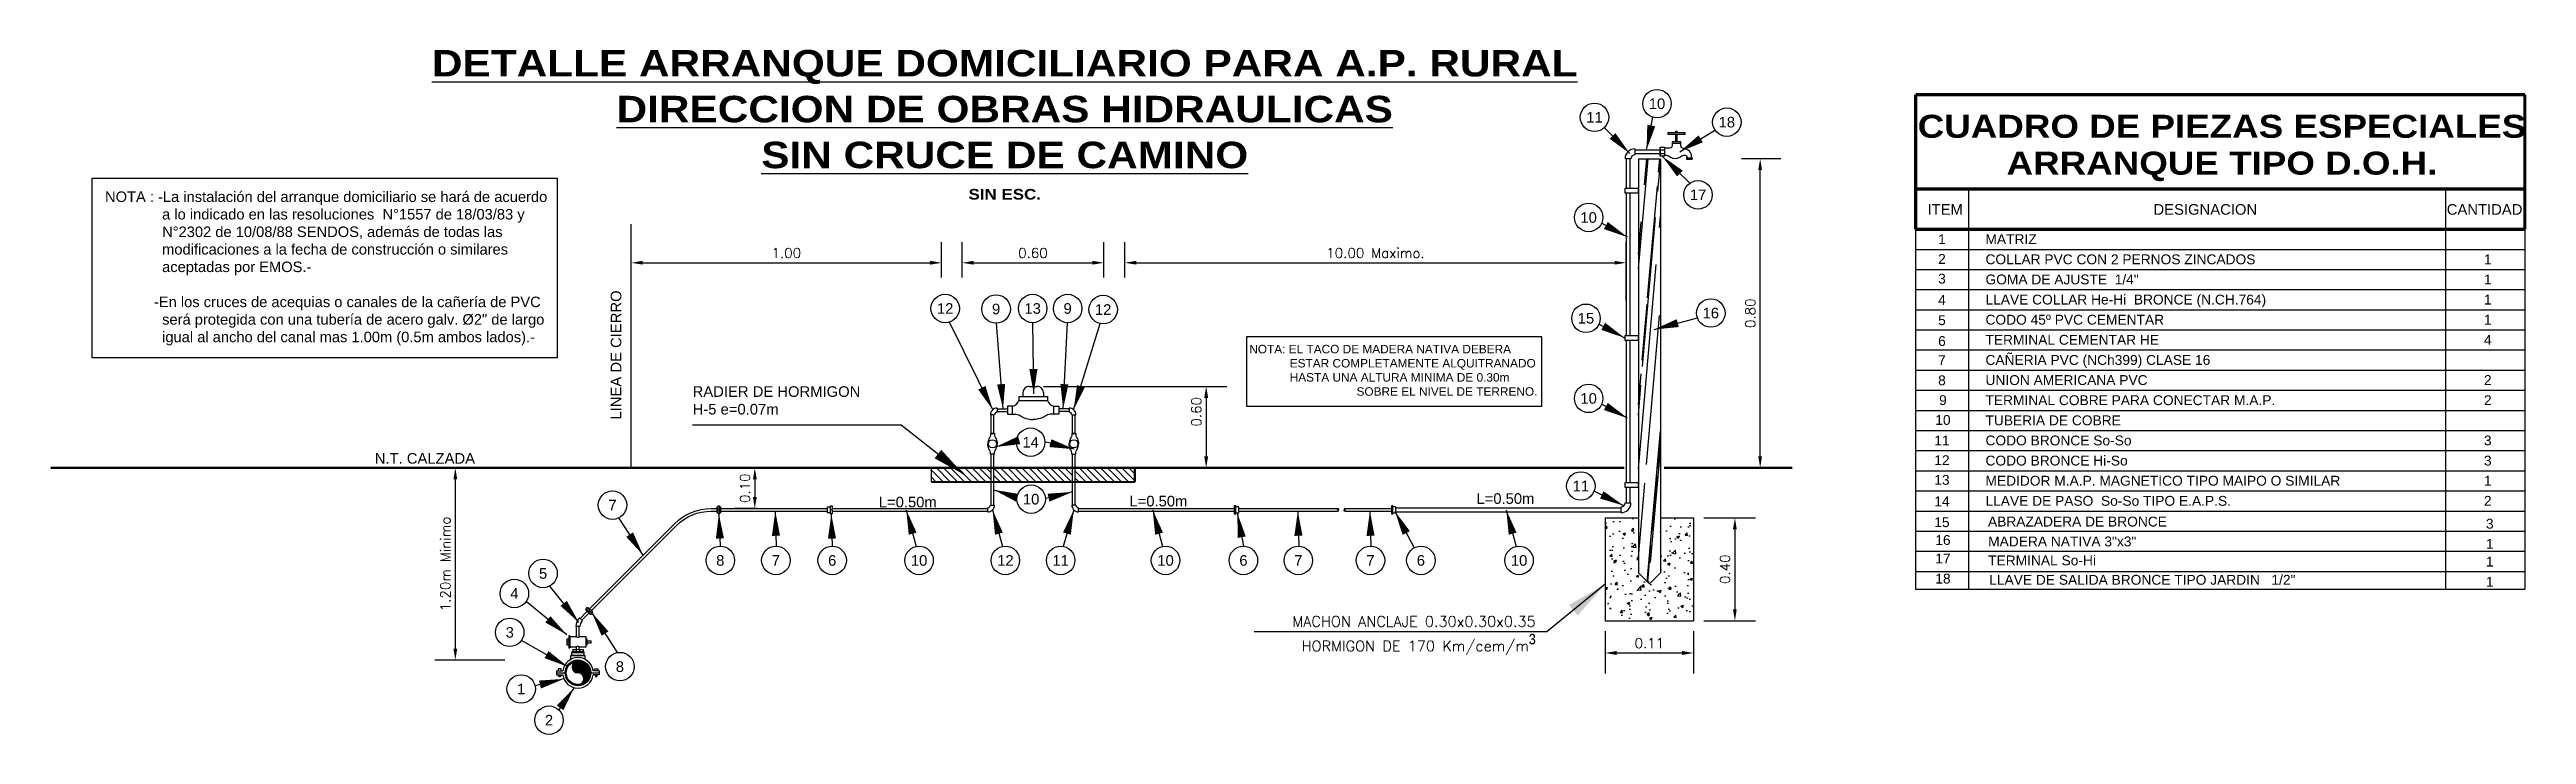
# Model space of a CAD drawing. Header units: metres. Extents: x 244933 to 246143, y 6126180 to 6128142.
# Drawn here: x 244933.4 to 245084.2, y 6126553.4 to 6126595.1 of the extents above; entities that cross this region are included whole.
import ezdxf
from ezdxf.enums import TextEntityAlignment as Align

# ---------------------------------------------------------------- set-up
doc = ezdxf.new("R2010")
doc.units = ezdxf.units.M
doc.header["$LTSCALE"] = 2
doc.header["$MEASUREMENT"] = 0
doc.header["$PDMODE"] = 34
doc.header["$PDSIZE"] = 0.066667
doc.layers.get('Defpoints').update_dxf_attribs({"linetype": 'CONTINUOUS'})
doc.layers.add('AP_ARRANQUE PROY', color=160, linetype='CONTINUOUS')
doc.styles.add('ARIAL', font='arial.ttf', dxfattribs={"height": 7})
doc.styles.add('ARIAL B', font='')
doc.styles.add('ROMANS', font='ROMANS')
doc.styles.get('ARIAL B').set_extended_font_data('Arial Black')
doc.dimstyles.get("Standard").update_dxf_attribs({"dimtxt": 0.18, "dimasz": 0.18, "dimexe": 0.18, "dimexo": 0.0625, "dimgap": 0.09, "dimtad": 0, "dimtih": 1, "dimtoh": 1, "dimdec": 4, "dimzin": 0, "dimdsep": 46, "dimtxsty": 'Standard', "dimcen": 0.09, "dimadec": 0, "dimazin": 0, "dimtfac": 1, "dimtdec": 4, "dimtofl": 0, "dimtmove": 0, "dimatfit": 3, "dimfxl": 1, "dimtolj": 1, "dimtzin": 0, "dimarcsym": 0})

msp = doc.modelspace()

# ---------------------------------------------------------------- texts
at = {"layer": 'AP_ARRANQUE PROY', "color": 7}
for s, height, style, p in [('%%UDETALLE ARRANQUE DOMICILIARIO PARA A.P. RURAL', 1.6128, 'ARIAL B', (244991.522, 6126593.473)), ('%%UDIRECCION DE OBRAS HIDRAULICAS', 1.6128, 'ARIAL B', (244991.522, 6126590.681)), ('%%USIN CRUCE DE CAMINO', 1.6128, 'ARIAL B', (244991.522, 6126587.889)), ('ITEM', 0.6451, 'ARIAL', (245048.793, 6126585.057)), ('DESIGNACION', 0.64512, 'ARIAL', (245064.637, 6126585.057)), ('CANTIDAD', 0.6451, 'ARIAL', (245081.645, 6126585.057))]:
    msp.add_text(s, height=height, dxfattribs=dict(at, style=style)).set_placement(p, align=Align.CENTER)
for s, height, style, p in [('10', 0.6451, 'ARIAL', (245031.246, 6126591.815)), ('11', 0.6451, 'ARIAL', (245027.439, 6126590.985)), ('18', 0.6451, 'ARIAL', (245035.496, 6126590.692)), ('CUADRO DE PIEZAS ESPECIALES ', 1.4, 'ARIAL B', (245065.963, 6126590.439)), ('ARRANQUE TIPO D.O.H. ', 1.4, 'ARIAL B', (245065.963, 6126588.196)), ('17', 0.6451, 'ARIAL', (245033.744, 6126586.266)), ('10', 0.6451, 'ARIAL', (245027.081, 6126584.892)), ('1', 0.6, 'ARIAL', (245048.598, 6126583.565)), ('2', 0.6, 'ARIAL', (245048.598, 6126582.366)), ('3', 0.6, 'ARIAL', (245048.598, 6126581.168)), ('12', 0.6451, 'ARIAL', (244987.894, 6126579.35)), ('9', 0.645, 'ARIAL', (244990.996, 6126579.318)), ('13', 0.6451, 'ARIAL', (244993.223, 6126579.35)), ('9', 0.645, 'ARIAL', (244995.353, 6126579.35)), ('12', 0.6451, 'ARIAL', (244997.515, 6126579.285)), ('16', 0.6451, 'ARIAL', (245034.521, 6126579.072)), ('4', 0.6, 'ARIAL', (245048.598, 6126579.867)), ('15', 0.6451, 'ARIAL', (245026.919, 6126578.754)), ('5', 0.6, 'ARIAL', (245048.598, 6126578.635)), ('6', 0.6, 'ARIAL', (245048.598, 6126577.368)), ('7', 0.6, 'ARIAL', (245048.598, 6126576.204)), ('8', 0.6, 'ARIAL', (245048.598, 6126574.978)), ('10', 0.6451, 'ARIAL', (245027.081, 6126573.876)), ('9', 0.6, 'ARIAL', (245048.659, 6126573.772)), ('10', 0.6, 'ARIAL', (245048.659, 6126572.567)), ('14', 0.6451, 'ARIAL', (244993.102, 6126571.21)), ('11', 0.6, 'ARIAL', (245048.598, 6126571.313)), ('12', 0.6, 'ARIAL', (245048.598, 6126570.115)), ('11', 0.6451, 'ARIAL', (245026.605, 6126568.543)), ('13', 0.6, 'ARIAL', (245048.598, 6126568.916)), ('7', 0.645, 'ARIAL', (244967.635, 6126567.38)), ('L=0.50m', 0.6451, 'ARIAL', (244985.616, 6126567.567)), ('10', 0.6451, 'ARIAL', (244993.131, 6126567.742)), ('L=0.50m', 0.6451, 'ARIAL', (245000.88, 6126567.624)), ('L=0.50m', 0.6451, 'ARIAL', (245022.014, 6126567.779)), ('14', 0.6, 'ARIAL', (245048.598, 6126567.608)), ('15', 0.6, 'ARIAL', (245048.598, 6126566.342)), ('8', 0.645, 'ARIAL', (244974.199, 6126564.014)), ('7', 0.645, 'ARIAL', (244977.585, 6126564.014)), ('6', 0.645, 'ARIAL', (244981.015, 6126564.014)), ('10', 0.6451, 'ARIAL', (244986.306, 6126564.014)), ('12', 0.6451, 'ARIAL', (244991.561, 6126564.014)), ('11', 0.6451, 'ARIAL', (244994.927, 6126564.014)), ('10', 0.6451, 'ARIAL', (245001.315, 6126564.014)), ('6', 0.645, 'ARIAL', (245006.058, 6126564.014)), ('7', 0.645, 'ARIAL', (245009.404, 6126564.014)), ('7', 0.645, 'ARIAL', (245013.795, 6126564.014)), ('6', 0.645, 'ARIAL', (245016.866, 6126564.014)), ('10', 0.6451, 'ARIAL', (245022.846, 6126564.014)), ('16', 0.6, 'ARIAL', (245048.659, 6126565.257)), ('17', 0.6, 'ARIAL', (245048.659, 6126564.132)), ('5', 0.645, 'ARIAL', (244963.408, 6126563.221)), ('18', 0.6, 'ARIAL', (245048.659, 6126562.907)), ('4', 0.645, 'ARIAL', (244961.66, 6126562.003)), ('3', 0.645, 'ARIAL', (244961.378, 6126559.639)), ('8', 0.645, 'ARIAL', (244968.085, 6126557.551)), ('1', 0.645, 'ARIAL', (244962.073, 6126556.19)), ('2', 0.645, 'ARIAL', (244963.768, 6126554.289))]:
    msp.add_text(s, height=height, dxfattribs=dict(at, style=style)).set_placement(p, align=Align.MIDDLE_CENTER)
at = {"layer": 'AP_ARRANQUE PROY', "color": 7, "linetype": 'Continuous', "style": 'ARIAL B'}
msp.add_text('SIN ESC.', height=0.6451, dxfattribs=at).set_placement((244991.522, 6126585.98), align=Align.CENTER)
at = {"layer": 'AP_ARRANQUE PROY', "color": 7, "style": 'ARIAL'}
for s, height, p in [('MATRIZ', 0.6, (245051.249, 6126583.267)), ('COLLAR PVC CON 2 PERNOS ZINCADOS', 0.6, (245051.249, 6126582.042)), ('1', 0.6, (245081.605, 6126582.042)), ('GOMA DE AJUSTE  1/4"', 0.6, (245051.249, 6126580.817)), ('1', 0.6, (245081.605, 6126580.817)), ('LLAVE COLLAR He-Hi  BRONCE (N.CH.764)', 0.6, (245051.249, 6126579.592)), ('1', 0.6, (245081.605, 6126579.592)), ('CODO 45º PVC CEMENTAR', 0.6, (245051.249, 6126578.367)), ('1', 0.6, (245081.605, 6126578.367)), ('TERMINAL CEMENTAR HE', 0.6, (245051.249, 6126577.142)), ('CAÑERIA PVC (NCh399) CLASE 16', 0.6, (245051.249, 6126575.916)), ('4', 0.6, (245081.605, 6126577.142)), ('UNION AMERICANA PVC', 0.6, (245051.249, 6126574.691)), ('2', 0.6, (245081.605, 6126574.691)), ('TERMINAL COBRE PARA CONECTAR M.A.P.', 0.6, (245051.249, 6126573.466)), ('2', 0.6, (245081.605, 6126573.466)), ('TUBERIA DE COBRE', 0.6, (245051.249, 6126572.241)), ('N.T. CALZADA', 0.64512, (244953.155, 6126569.903)), ('CODO BRONCE So-So', 0.6, (245051.249, 6126571.016)), ('CODO BRONCE Hi-So', 0.6, (245051.249, 6126569.791)), ('3', 0.6, (245081.605, 6126571.016)), ('3', 0.6, (245081.605, 6126569.791)), ('MEDIDOR M.A.P. MAGNETICO TIPO MAIPO O SIMILAR', 0.6, (245051.249, 6126568.566)), ('1', 0.6, (245081.605, 6126568.566)), ('LLAVE DE PASO  So-So TIPO E.A.P.S.', 0.6, (245051.249, 6126567.341)), ('2', 0.6, (245081.605, 6126567.341)), ('ABRAZADERA DE BRONCE', 0.6, (245051.401, 6126566.079)), ('3', 0.6, (245081.727, 6126565.949)), ('TERMINAL So-Hi', 0.6, (245051.412, 6126563.715)), ('MADERA NATIVA 3"x3"', 0.6, (245051.413, 6126564.869)), ('1', 0.6, (245081.727, 6126564.724)), ('1', 0.6, (245081.727, 6126563.64)), ('LLAVE DE SALIDA BRONCE TIPO JARDIN   1/2"', 0.6, (245051.477, 6126562.534)), ('1', 0.6, (245081.727, 6126562.415))]:
    msp.add_text(s, height=height, dxfattribs=at).set_placement(p)
msp.add_text('LINEA DE CIERRO', height=0.64512, rotation=90, dxfattribs=at).set_placement((244968.173, 6126572.59))
for s, insert, char_height, attachment_point in [('NOTA : -La instalación del arranque domiciliario se hará de acuerdo\\P              a lo indicado en las resoluciones  N°1557 de 18/03/83 y\\P              N°2302 de 10/08/88 SENDOS, además de todas las\\P              modificaciones a la fecha de construcción o similares\\P              aceptadas por EMOS.-\\P\\P            -En los cruces de acequias o canales de la cañería de PVC\\P              será protegida con una tubería de acero galv. Ø2" de largo\\P              igual al ancho del canal mas 1.00m (0.5m ambos lados).-', (244936.729, 6126586.473), 0.64, 1), ('NOTA: EL TACO DE MADERA NATIVA DEBERA \\P   ^I  ESTAR COMPLETAMENTE ALQUITRANADO \\P  ^I  HASTA UNA ALTURA MINIMA DE 0.30m \\P^I^I            SOBRE EL NIVEL DE TERRENO.', (245006.413, 6126575.583), 0.5161, 4), ('RADIER DE HORMIGON\\PH-5 e=0.07m ', (244972.515, 6126573.751), 0.64512, 4), ('{\\fRomanD|b0|i0|c0|p2;MACHON ANCLAJE 0.30x0.30x0.35\\PHORMIGON DE 170 Km/cem/m\\fArial Narrow|b0|i0|c0|p32;\\H1.65x;³}', (245023.855, 6126559.445), 0.64512, 6)]:
    msp.add_mtext(s, dxfattribs=dict(at, insert=insert, char_height=char_height, attachment_point=attachment_point))

# ---------------------------------------------------------------- blocks, each defined once
blk = doc.blocks.new('*D115')
at = {"layer": 'AP_ARRANQUE PROY', "color": 8, "lineweight": -2, "transparency": 16777216}
for p, q in [((244968.77, 6126581.23), (244968.77, 6126583.38)), ((244987.68, 6126581.23), (244987.68, 6126583.38)), ((244969.47, 6126582.13), (244986.98, 6126582.13))]:
    blk.add_line(p, q, dxfattribs=at)
at = {"layer": 'AP_ARRANQUE PROY', "color": 8, "transparency": 16777216}
for points in [[(244969.47, 6126582.25), (244969.47, 6126582.02), (244968.77, 6126582.13)], [(244986.98, 6126582.25), (244986.98, 6126582.02), (244987.68, 6126582.13)]]:
    blk.add_solid(points, dxfattribs=at)
at = {"layer": 'Defpoints', "color": 0, "transparency": 16777216}
for p in [(244987.68, 6126582.13), (244968.77, 6126580.61), (244987.68, 6126580.61)]:
    blk.add_point(p, dxfattribs=at)
at = {"layer": 'AP_ARRANQUE PROY', "color": 8, "transparency": 16777216, "insert": (244978.22, 6126582.73), "char_height": 0.6, "attachment_point": 5, "style": 'ROMANS'}
blk.add_mtext('\\A1;1.00', dxfattribs=at)
blk = doc.blocks.new('*D116')
at = {"layer": 'AP_ARRANQUE PROY', "color": 8, "lineweight": -2, "transparency": 16777216}
for p, q in [((244958.65, 6126569.65), (244956.81, 6126569.65)), ((244958.06, 6126568.95), (244958.06, 6126558.65)), ((244961.07, 6126557.95), (244956.81, 6126557.95))]:
    blk.add_line(p, q, dxfattribs=at)
at = {"layer": 'AP_ARRANQUE PROY', "color": 8, "transparency": 16777216}
for points in [[(244957.95, 6126568.95), (244958.18, 6126568.95), (244958.06, 6126569.65)], [(244957.95, 6126558.65), (244958.18, 6126558.65), (244958.06, 6126557.95)]]:
    blk.add_solid(points, dxfattribs=at)
at = {"layer": 'Defpoints', "color": 0, "transparency": 16777216}
for p in [(244959.27, 6126569.65), (244958.06, 6126557.95), (244961.7, 6126557.95)]:
    blk.add_point(p, dxfattribs=at)
at = {"layer": 'AP_ARRANQUE PROY', "color": 8, "transparency": 16777216, "insert": (244957.46, 6126563.8), "char_height": 0.6, "attachment_point": 5, "rotation": 90, "style": 'ROMANS'}
blk.add_mtext('\\A1;1.20m Minimo', dxfattribs=at)
blk = doc.blocks.new('*D117')
at = {"layer": 'AP_ARRANQUE PROY', "color": 8, "lineweight": -2, "transparency": 16777216}
for p, q in [((244993.88, 6126574.61), (245005.04, 6126574.61)), ((245003.79, 6126573.91), (245003.79, 6126570.35)), ((245002.74, 6126569.65), (245005.04, 6126569.65))]:
    blk.add_line(p, q, dxfattribs=at)
at = {"layer": 'AP_ARRANQUE PROY', "color": 8, "transparency": 16777216}
for points in [[(245003.67, 6126573.91), (245003.91, 6126573.91), (245003.79, 6126574.61)], [(245003.67, 6126570.35), (245003.91, 6126570.35), (245003.79, 6126569.65)]]:
    blk.add_solid(points, dxfattribs=at)
at = {"layer": 'Defpoints', "color": 0, "transparency": 16777216}
for p in [(244993.25, 6126574.61), (245002.11, 6126569.65), (245003.79, 6126569.65)]:
    blk.add_point(p, dxfattribs=at)
at = {"layer": 'AP_ARRANQUE PROY', "color": 8, "transparency": 16777216, "insert": (245003.19, 6126573.06), "char_height": 0.6, "attachment_point": 5, "rotation": 90, "style": 'ROMANS'}
blk.add_mtext('\\A1;0.60', dxfattribs=at)
blk = doc.blocks.new('*D118')
at = {"layer": 'AP_ARRANQUE PROY', "color": 8, "lineweight": -2, "transparency": 16777216}
for p, q in [((244976.45, 6126569.65), (244975.05, 6126569.65)), ((244976.3, 6126568.95), (244976.3, 6126567.87)), ((244976.45, 6126567.17), (244975.05, 6126567.17))]:
    blk.add_line(p, q, dxfattribs=at)
at = {"layer": 'AP_ARRANQUE PROY', "color": 8, "transparency": 16777216}
for points in [[(244976.19, 6126568.95), (244976.42, 6126568.95), (244976.3, 6126569.65)], [(244976.19, 6126567.87), (244976.42, 6126567.87), (244976.3, 6126567.17)]]:
    blk.add_solid(points, dxfattribs=at)
at = {"layer": 'Defpoints', "color": 0, "transparency": 16777216}
for p in [(244977.08, 6126569.65), (244976.3, 6126567.17), (244977.08, 6126567.17)]:
    blk.add_point(p, dxfattribs=at)
at = {"layer": 'AP_ARRANQUE PROY', "color": 8, "transparency": 16777216, "insert": (244975.7, 6126568.41), "char_height": 0.6, "attachment_point": 5, "rotation": 90, "style": 'ROMANS'}
blk.add_mtext('\\A1;0.10', dxfattribs=at)
blk = doc.blocks.new('*D110')
at = {"layer": 'AP_ARRANQUE PROY', "color": 8, "lineweight": -2, "transparency": 16777216}
for p, q in [((244988.92, 6126581.23), (244988.92, 6126583.38)), ((244997.56, 6126581.23), (244997.56, 6126583.38)), ((244989.62, 6126582.13), (244996.86, 6126582.13))]:
    blk.add_line(p, q, dxfattribs=at)
at = {"layer": 'AP_ARRANQUE PROY', "color": 8, "transparency": 16777216}
for points in [[(244989.62, 6126582.25), (244989.62, 6126582.02), (244988.92, 6126582.13)], [(244996.86, 6126582.25), (244996.86, 6126582.02), (244997.56, 6126582.13)]]:
    blk.add_solid(points, dxfattribs=at)
at = {"layer": 'Defpoints', "color": 0, "transparency": 16777216}
for p in [(244997.56, 6126582.13), (244988.92, 6126580.61), (244997.56, 6126580.61)]:
    blk.add_point(p, dxfattribs=at)
at = {"layer": 'AP_ARRANQUE PROY', "color": 8, "transparency": 16777216, "insert": (244993.24, 6126582.73), "char_height": 0.6, "attachment_point": 5, "style": 'ROMANS'}
blk.add_mtext('\\A1;0.60', dxfattribs=at)
blk = doc.blocks.new('*D111')
at = {"layer": 'AP_ARRANQUE PROY', "color": 8, "lineweight": -2, "transparency": 16777216}
for p, q in [((245036.4, 6126588.47), (245038.78, 6126588.47)), ((245037.53, 6126570.35), (245037.53, 6126587.77)), ((245036.4, 6126569.65), (245038.78, 6126569.65))]:
    blk.add_line(p, q, dxfattribs=at)
at = {"layer": 'AP_ARRANQUE PROY', "color": 8, "transparency": 16777216}
for points in [[(245037.41, 6126587.77), (245037.64, 6126587.77), (245037.53, 6126588.47)], [(245037.41, 6126570.35), (245037.64, 6126570.35), (245037.53, 6126569.65)]]:
    blk.add_solid(points, dxfattribs=at)
at = {"layer": 'Defpoints', "color": 0, "transparency": 16777216}
for p in [(245035.77, 6126588.47), (245037.53, 6126588.47), (245035.77, 6126569.65)]:
    blk.add_point(p, dxfattribs=at)
at = {"layer": 'AP_ARRANQUE PROY', "color": 8, "transparency": 16777216, "insert": (245036.93, 6126579.06), "char_height": 0.6, "attachment_point": 5, "rotation": 90, "style": 'ROMANS'}
blk.add_mtext('\\A1;0.80', dxfattribs=at)
blk = doc.blocks.new('*D112')
at = {"layer": 'AP_ARRANQUE PROY', "color": 8, "lineweight": -2, "transparency": 16777216}
for p, q in [((245034.09, 6126566.61), (245037.24, 6126566.61)), ((245035.99, 6126565.91), (245035.99, 6126561.04)), ((245034.09, 6126560.34), (245037.24, 6126560.34))]:
    blk.add_line(p, q, dxfattribs=at)
at = {"layer": 'AP_ARRANQUE PROY', "color": 8, "transparency": 16777216}
for points in [[(245035.87, 6126565.91), (245036.1, 6126565.91), (245035.99, 6126566.61)], [(245035.87, 6126561.04), (245036.1, 6126561.04), (245035.99, 6126560.34)]]:
    blk.add_solid(points, dxfattribs=at)
at = {"layer": 'Defpoints', "color": 0, "transparency": 16777216}
for p in [(245033.47, 6126566.61), (245033.47, 6126560.34), (245035.99, 6126560.34)]:
    blk.add_point(p, dxfattribs=at)
at = {"layer": 'AP_ARRANQUE PROY', "color": 8, "transparency": 16777216, "insert": (245035.39, 6126563.48), "char_height": 0.6, "attachment_point": 5, "rotation": 90, "style": 'ROMANS'}
blk.add_mtext('\\A1;0.40', dxfattribs=at)
blk = doc.blocks.new('*D113')
at = {"layer": 'AP_ARRANQUE PROY', "color": 8, "lineweight": -2, "transparency": 16777216}
for p, q in [((245028.09, 6126559.71), (245028.09, 6126557.13)), ((245033.47, 6126559.71), (245033.47, 6126557.13)), ((245028.79, 6126558.38), (245032.77, 6126558.38))]:
    blk.add_line(p, q, dxfattribs=at)
at = {"layer": 'AP_ARRANQUE PROY', "color": 8, "transparency": 16777216}
for points in [[(245028.79, 6126558.5), (245028.79, 6126558.26), (245028.09, 6126558.38)], [(245032.77, 6126558.5), (245032.77, 6126558.26), (245033.47, 6126558.38)]]:
    blk.add_solid(points, dxfattribs=at)
at = {"layer": 'Defpoints', "color": 0, "transparency": 16777216}
for p in [(245028.09, 6126560.34), (245033.47, 6126560.34), (245033.47, 6126558.38)]:
    blk.add_point(p, dxfattribs=at)
at = {"layer": 'AP_ARRANQUE PROY', "color": 8, "transparency": 16777216, "insert": (245030.78, 6126558.98), "char_height": 0.6, "attachment_point": 5, "style": 'ROMANS'}
blk.add_mtext('\\A1;0.11', dxfattribs=at)
blk = doc.blocks.new('*D114')
at = {"layer": 'AP_ARRANQUE PROY', "color": 8, "lineweight": -2, "transparency": 16777216}
for p, q in [((244998.83, 6126581.23), (244998.83, 6126583.38)), ((245029.36, 6126579.83), (245029.36, 6126583.38)), ((244999.53, 6126582.13), (245028.66, 6126582.13))]:
    blk.add_line(p, q, dxfattribs=at)
at = {"layer": 'AP_ARRANQUE PROY', "color": 8, "transparency": 16777216}
for points in [[(244999.53, 6126582.25), (244999.53, 6126582.02), (244998.83, 6126582.13)], [(245028.66, 6126582.25), (245028.66, 6126582.02), (245029.36, 6126582.13)]]:
    blk.add_solid(points, dxfattribs=at)
at = {"layer": 'Defpoints', "color": 0, "transparency": 16777216}
for p in [(245029.36, 6126582.13), (244998.83, 6126580.61), (245029.36, 6126579.2)]:
    blk.add_point(p, dxfattribs=at)
at = {"layer": 'AP_ARRANQUE PROY', "color": 8, "transparency": 16777216, "insert": (245014.1, 6126582.73), "char_height": 0.6, "attachment_point": 5, "style": 'ROMANS'}
blk.add_mtext('\\A1;10.00 Maximo.', dxfattribs=at)

# ---------------------------------------------------------------- dimensions: what is measured, and where the dimension line sits
at = {"layer": 'AP_ARRANQUE PROY', "color": 7}
for base, p1, p2, text, picture, middle in [((245037.525, 6126588.468), (245035.773, 6126569.652), (245035.773, 6126588.468), '0.80', '*D111', (245036.925, 6126579.06)), ((244958.062, 6126557.953), (244959.27, 6126569.652), (244961.697, 6126557.953), '1.20m Minimo', '*D116', (244957.462, 6126563.802)), ((245035.987, 6126560.34), (245033.469, 6126566.612), (245033.469, 6126560.34), '0.40', '*D112', (245035.387, 6126563.476))]:
    dim = msp.add_linear_dim(base=base, p1=p1, p2=p2, angle=90, text=text, dimstyle='Standard', override={"dimtxt": 0.6, "dimasz": 0.7, "dimexe": 1.25, "dimexo": 0.625, "dimgap": 0.3, "dimtad": 1, "dimtih": 0, "dimtoh": 0, "dimdec": 2, "dimlfac": 0.02, "dimtxsty": 'ROMANS', "dimcen": 2.5, "dimclrd": 8, "dimclre": 8, "dimclrt": 8, "dimtofl": 1}, dxfattribs=at)
    dim.commit()
    dim.dimension.update_dxf_attribs({"geometry": picture, "text_midpoint": middle})
for base, p1, p2, text, picture, middle in [((244987.68, 6126582.133), (244968.77, 6126580.606), (244987.68, 6126580.606), '1.00', '*D115', (244978.225, 6126582.733)), ((244997.563, 6126582.133), (244988.918, 6126580.606), (244997.563, 6126580.606), '0.60', '*D110', (244993.241, 6126582.733)), ((245029.363, 6126582.133), (244998.827, 6126580.606), (245029.363, 6126579.203), '10.00 Maximo.', '*D114', (245014.095, 6126582.733))]:
    dim = msp.add_linear_dim(base=base, p1=p1, p2=p2, text=text, dimstyle='Standard', override={"dimtxt": 0.6, "dimasz": 0.7, "dimexe": 1.25, "dimexo": 0.625, "dimgap": 0.3, "dimtad": 1, "dimtih": 0, "dimtoh": 0, "dimdec": 2, "dimlfac": 0.02, "dimtxsty": 'ROMANS', "dimcen": 2.5, "dimclrd": 8, "dimclre": 8, "dimclrt": 8, "dimtofl": 1}, dxfattribs=at)
    dim.commit()
    dim.dimension.update_dxf_attribs({"geometry": picture, "text_midpoint": middle})
for base, p1, p2, angle, text, picture, middle in [((245003.791, 6126569.652), (244993.254, 6126574.606), (245002.113, 6126569.652), 270, '0.60', '*D117', (245003.791, 6126573.058)), ((244976.302, 6126567.174), (244977.076, 6126569.652), (244977.076, 6126567.174), 90, '0.10', '*D118', (244976.302, 6126568.413))]:
    dim = msp.add_linear_dim(base=base, p1=p1, p2=p2, angle=angle, text=text, dimstyle='Standard', override={"dimtxt": 0.6, "dimasz": 0.7, "dimexe": 1.25, "dimexo": 0.625, "dimgap": 0.3, "dimtad": 1, "dimtih": 0, "dimtoh": 0, "dimdec": 2, "dimlfac": 0.02, "dimtxsty": 'ROMANS', "dimcen": 2.5, "dimclrd": 8, "dimclre": 8, "dimclrt": 8, "dimtofl": 1}, dxfattribs=at)
    dim.commit()
    dim.dimension.update_dxf_attribs({"geometry": picture, "text_midpoint": middle, "dimtype": 160})
dim = msp.add_linear_dim(base=(245033.469, 6126558.381), p1=(245028.093, 6126560.34), p2=(245033.469, 6126560.34), dimstyle='Standard', override={"dimtxt": 0.6, "dimasz": 0.7, "dimexe": 1.25, "dimexo": 0.625, "dimgap": 0.3, "dimtad": 1, "dimtih": 0, "dimtoh": 0, "dimdec": 2, "dimlfac": 0.02, "dimtxsty": 'ROMANS', "dimcen": 2.5, "dimclrd": 8, "dimclre": 8, "dimclrt": 8, "dimtofl": 1}, dxfattribs=at)
dim.commit()
dim.dimension.update_dxf_attribs({"geometry": '*D113', "text_midpoint": (245030.781, 6126558.981)})

# ---------------------------------------------------------------- hatches: boundary and pattern name
at = {"layer": 'AP_ARRANQUE PROY'}
h = msp.add_hatch(dxfattribs=at)
h.set_pattern_fill('ANSI31', scale=0.096768, angle=90, style=0)
h.set_pattern_definition([(135, (243877.99242, 6126721.3763), (-0.21725036, -0.21725036), [])])
h.paths.add_polyline_path([(244990.696, 6126568.785), (244990.696, 6126569.652), (244987.06, 6126569.652), (244987.06, 6126568.785)])
h.paths.add_polyline_path([(244995.65, 6126568.785), (244995.65, 6126569.652), (244990.857, 6126569.652), (244990.857, 6126568.785)])
h.paths.add_polyline_path([(244999.447, 6126568.785), (244999.447, 6126569.652), (244995.811, 6126569.652), (244995.811, 6126568.785)])
h = msp.add_hatch(dxfattribs=at)
h.set_pattern_fill('AR-CONC', scale=0.00896, style=0)
h.set_pattern_definition([(50, (244967.5058, 6126546.0152), (1.632375, -0.142814), [0.170688, -1.877568]), (355, (244967.5058, 6126546.0152), (-0.315776, 1.711868), [0.13655, -1.502054]), (100.451, (244967.6419, 6126546.0033), (1.316605, 1.569046), [0.145062, -1.595686]), (46.1842, (244967.5058, 6126546.4703), (2.42887, -0.3767), [0.25603, -2.81635]), (96.6356, (244967.7082, 6126546.439), (2.12714, 2.21693), [0.21759, -2.39353]), (351.184, (244967.5058, 6126546.4703), (2.127145, 2.21693), [0.204826, -2.25308]), (21, (244967.7334, 6126546.3565), (1.35847, -0.9163), [0.170688, -1.877568]), (326, (244967.7334, 6126546.3565), (0.553746, 1.650324), [0.13655, -1.502054]), (71.4514, (244967.8466, 6126546.2802), (1.91221, 0.73403), [0.145062, -1.595686]), (37.5, (244967.50584, 6126546.0152), (0.027674, 0.757613), [0, -1.483848, 0, -1.524813, 0, -1.507744]), (7.5, (244967.5058, 6126546.0152), (0.598704, 0.897618), [0, -0.869371, 0, -1.44971, 0, -0.57465]), (327.5, (244966.9983, 6126546.0152), (1.2148917, -0.0513295), [0, -0.56896, 0, -1.775155, 0, -2.355494]), (317.5, (244966.7707, 6126546.0152), (1.327237, 0.227821), [0, -0.739648, 0, -1.178885, 0, -1.672742])])
h.paths.add_polyline_path([(245031.453, 6126563.257), (245030.781, 6126562.585), (245030.109, 6126563.257), (245030.109, 6126566.612), (245028.093, 6126566.612), (245028.093, 6126560.34), (245033.469, 6126560.34), (245033.469, 6126566.612), (245031.453, 6126566.612)])
h = msp.add_hatch(dxfattribs=at)
h.set_pattern_fill('ANSI31', scale=0.014244, style=0)
h.set_pattern_definition([(45, (244966.39542, 6126546.223213), (-0.03197925, 0.03197925), [])])
h.paths.add_polyline_path([(244966.314, 6126557.17, 1), (244964.747, 6126557.17, 1)])
h.paths.add_polyline_path([(244966.243, 6126557.17, 1), (244964.818, 6126557.17, 1)], flags=16)
h = msp.add_hatch(dxfattribs=at)
h.set_pattern_fill('ANSI31', scale=0.012386, style=0)
h.set_pattern_definition([(45, (244959.866364, 6126552.524253), (-0.02780805, 0.02780805), [])])
h.paths.add_polyline_path([(244965.53, 6126557.882, 1), (244965.53, 6126557.17, -1), (244965.53, 6126556.457, 0.4142136), (244966.243, 6126557.17, 0.4142136)])

# ---------------------------------------------------------------- linework, layer by layer
at = {"layer": 'AP_ARRANQUE PROY', "color": 7}
for p, q in [((245031.91, 6126590.059), (245031.91, 6126589.969)), ((245031.91, 6126590.059), (245032.959, 6126590.059)), ((245031.91, 6126589.969), (245032.959, 6126589.969)), ((245032.389, 6126590.059), (245032.389, 6126590.137)), ((245032.389, 6126590.137), (245032.479, 6126590.137)), ((245032.389, 6126589.492), (245032.389, 6126589.969)), ((245032.479, 6126590.059), (245032.479, 6126590.137)), ((245032.479, 6126589.492), (245032.479, 6126589.969)), ((245032.959, 6126589.969), (245032.959, 6126590.059)), ((245029.659, 6126588.468), (245029.3, 6126588.468)), ((245029.363, 6126588.468), (245029.363, 6126586.653)), ((245029.596, 6126588.468), (245029.596, 6126586.653)), ((245029.901, 6126589.068), (245029.901, 6126588.709)), ((245029.901, 6126589.014), (245031.693, 6126589.014)), ((245029.901, 6126588.781), (245031.693, 6126588.781)), ((245030.109, 6126588.468), (245030.109, 6126563.257)), ((245030.109, 6126588.468), (245031.453, 6126588.468)), ((245030.123, 6126581.773), (245030.709, 6126588.468)), ((245030.479, 6126586.882), (245030.618, 6126588.468)), ((245031.345, 6126587.64), (245031.417, 6126588.468)), ((245031.441, 6126589.059), (245031.441, 6126588.701)), ((245031.453, 6126588.468), (245031.453, 6126563.257)), ((245031.693, 6126589.104), (245031.693, 6126588.674)), ((245032.701, 6126589.401), (245032.169, 6126589.401)), ((245033.047, 6126588.521), (245033.047, 6126588.432)), ((245033.083, 6126588.521), (245033.047, 6126588.521)), ((245033.047, 6126588.432), (245033.387, 6126588.432)), ((245033.352, 6126588.521), (245033.387, 6126588.521)), ((245033.387, 6126588.521), (245033.387, 6126588.432)), ((245031.3, 6126586.467), (245031.453, 6126588.219)), ((245029.363, 6126586.385), (245029.363, 6126577.693)), ((245029.596, 6126586.385), (245029.596, 6126577.693)), ((245030.676, 6126579.988), (245031.271, 6126586.79)), ((245030.109, 6126582.649), (245030.281, 6126584.615)), ((245030.367, 6126575.812), (245031.161, 6126584.88)), ((245031.394, 6126584.289), (245031.453, 6126584.955)), ((245030.109, 6126569.593), (245031.196, 6126582.022)), ((245030.345, 6126576.213), (245030.643, 6126579.614)), ((245030.611, 6126569.85), (245031.404, 6126578.919)), ((245029.363, 6126577.425), (245029.363, 6126568.733)), ((245029.596, 6126577.425), (245029.596, 6126568.733)), ((245030.109, 6126573.51), (245030.271, 6126575.363)), ((245030.109, 6126572.857), (245030.268, 6126574.678)), ((245030.649, 6126562.717), (245031.453, 6126571.899)), ((245030.855, 6126563.889), (245031.453, 6126570.724)), ((245031.283, 6126569.563), (245031.453, 6126571.507)), ((245030.952, 6126565.788), (245031.25, 6126569.189)), ((245029.059, 6126566.915), (245029.059, 6126567.273)), ((245029.3, 6126567.515), (245029.659, 6126567.515)), ((245029.363, 6126568.465), (245029.363, 6126567.515)), ((245029.596, 6126568.465), (245029.596, 6126567.515)), ((245030.115, 6126564.182), (245030.512, 6126568.717)), ((245015.341, 6126567.21), (245029.059, 6126567.21)), ((245015.341, 6126566.977), (245029.059, 6126566.977)), ((245028.093, 6126566.612), (245030.109, 6126566.612)), ((245028.093, 6126566.612), (245028.093, 6126560.34)), ((245031.453, 6126566.612), (245033.469, 6126566.612)), ((245033.469, 6126566.612), (245033.469, 6126560.34)), ((245030.681, 6126562.685), (245030.878, 6126564.938)), ((245030.781, 6126562.585), (245030.109, 6126563.257)), ((245030.744, 6126562.622), (245030.756, 6126562.756)), ((245030.781, 6126562.585), (245031.453, 6126563.257)), ((244965.654, 6126559.99), (244965.406, 6126559.99)), ((244965.801, 6126560.344), (244965.625, 6126560.519)), ((244965.656, 6126560.488), (244966.08, 6126560.912)), ((244965.77, 6126560.374), (244966.194, 6126560.799)), ((245006.707, 6126559.688), (245024.564, 6126559.688)), ((245028.093, 6126560.34), (245033.469, 6126560.34))]:
    msp.add_line(p, q, dxfattribs=at)
at = {"layer": 'AP_ARRANQUE PROY', "color": 7, "ltscale": 1.5, "const_width": 0.194}
for points in [[(245046.996, 6126592.365), (245084.098, 6126592.365)], [(245046.996, 6126592.365), (245046.996, 6126584.173)], [(245084.098, 6126592.365), (245084.098, 6126584.173)], [(245046.996, 6126586.624), (245084.098, 6126586.624)], [(245046.996, 6126584.173), (245084.098, 6126584.173)]]:
    msp.add_lwpolyline(points, dxfattribs=at)
at = {"layer": 'AP_ARRANQUE PROY', "color": 7}
for points in [[(245031.441, 6126589.163), (245031.693, 6126589.163), (245031.693, 6126588.615), (245031.441, 6126588.615)], [(244935.942, 6126587.277), (244964.261, 6126587.277), (244964.261, 6126576.348), (244935.942, 6126576.348)], [(245029.276, 6126586.385), (245030.109, 6126586.385), (245030.109, 6126586.653), (245029.276, 6126586.653)], [(245006.236, 6126573.412), (245024.241, 6126573.412), (245024.241, 6126577.634), (245006.236, 6126577.634)], [(245029.276, 6126577.425), (245030.109, 6126577.425), (245030.109, 6126577.693), (245029.276, 6126577.693)], [(244991.687, 6126572.913), (244991.996, 6126572.913), (244991.996, 6126573.409), (244991.687, 6126573.409)], [(244994.82, 6126572.913), (244994.511, 6126572.913), (244994.511, 6126573.409), (244994.82, 6126573.409)], [(244974.066, 6126567.345), (244974.155, 6126567.345), (244974.155, 6126566.843), (244974.066, 6126566.843)], [(244980.914, 6126567.345), (244981.004, 6126567.345), (244981.004, 6126566.843), (244980.914, 6126566.843)], [(245005.593, 6126567.345), (245005.504, 6126567.345), (245005.504, 6126566.843), (245005.593, 6126566.843)], [(245015.157, 6126567.345), (245015.068, 6126567.345), (245015.068, 6126566.843), (245015.157, 6126566.843)], [(245029.276, 6126568.465), (245030.109, 6126568.465), (245030.109, 6126568.733), (245029.276, 6126568.733)], [(244966.007, 6126561.08), (244966.07, 6126561.143), (244966.425, 6126560.788), (244966.362, 6126560.725)], [(244964.324, 6126557.293), (244964.516, 6126557.293), (244964.516, 6126557.424), (244964.324, 6126557.424)], [(244964.354, 6126557.046), (244964.485, 6126557.046), (244964.485, 6126556.974), (244964.354, 6126556.974)], [(244964.389, 6126557.046), (244964.45, 6126557.046), (244964.45, 6126556.974), (244964.389, 6126556.974)], [(244964.401, 6126556.974), (244964.438, 6126556.974), (244964.438, 6126556.933), (244964.401, 6126556.933)], [(244966.737, 6126557.293), (244966.545, 6126557.293), (244966.545, 6126557.424), (244966.737, 6126557.424)], [(244966.707, 6126557.046), (244966.575, 6126557.046), (244966.575, 6126556.974), (244966.707, 6126556.974)], [(244966.672, 6126557.046), (244966.61, 6126557.046), (244966.61, 6126556.974), (244966.672, 6126556.974)], [(244966.66, 6126556.974), (244966.622, 6126556.974), (244966.622, 6126556.933), (244966.66, 6126556.933)]]:
    msp.add_lwpolyline(points, close=True, dxfattribs=at)
for points in [[(245031.693, 6126588.674), (245031.8, 6126588.674, -0.1466223), (245032.064, 6126588.569, 0.2987607), (245032.628, 6126588.565, -0.0422426), (245032.888, 6126588.692, -0.3868549), (245033.083, 6126588.559), (245033.083, 6126588.521), (245033.352, 6126588.521), (245033.352, 6126588.559, 0.4217445), (245032.868, 6126589.079, -0.3705971), (245032.702, 6126589.259), (245032.7, 6126589.492), (245032.169, 6126589.492), (245032.169, 6126589.259, -0.3592975), (245032.025, 6126589.104), (245031.693, 6126589.104)], [(244991.067, 6126573.285, 0.4142136), (244990.652, 6126572.87)], [(244991.996, 6126573.409, 0.2777605), (244992.387, 6126573.739)], [(244993.006, 6126574.606, 0.4142136), (244992.634, 6126574.235)], [(244993.873, 6126574.235, 0.4142136), (244993.501, 6126574.606)], [(244994.121, 6126573.739, 0.2777605), (244994.511, 6126573.409)], [(244995.855, 6126572.87, 0.4142136), (244995.44, 6126573.285)], [(244991.067, 6126573.037, 0.4142136), (244990.9, 6126572.87)], [(244995.607, 6126572.87, 0.4142136), (244995.44, 6126573.037)], [(244990.485, 6126566.97, 0.4142136), (244990.9, 6126567.385)], [(244990.485, 6126567.218, 0.4142136), (244990.652, 6126567.385)], [(244995.607, 6126567.385, 0.4142136), (244996.022, 6126566.97)], [(244995.855, 6126567.385, 0.4142136), (244996.022, 6126567.218)], [(244966.238, 6126561.07), (244971.416, 6126566.248, -0.1989124), (244973.651, 6126567.174), (244973.999, 6126567.174)], [(244966.351, 6126560.956), (244971.53, 6126566.135, -0.1989124), (244973.651, 6126567.013), (244973.999, 6126567.013)], [(245011.811, 6126567.013, 1), (245011.811, 6126567.094)], [(245012.225, 6126567.174, 1), (245012.225, 6126567.094)], [(244965.221, 6126558.47, 0.4142136), (244965.159, 6126558.408)], [(244965.45, 6126559.371, 0.3630009), (244965.611, 6126559.371)], [(244965.611, 6126558.752, 0.3630009), (244965.45, 6126558.752)], [(244965.902, 6126558.408, 0.4142136), (244965.84, 6126558.47)], [(244966.451, 6126557.293, 0.8744746), (244964.61, 6126557.293)], [(244964.61, 6126557.046, 0.8744746), (244966.451, 6126557.046)], [(244965.53, 6126557.882, 1), (244965.53, 6126557.17)], [(244965.53, 6126556.457, 1), (244965.53, 6126557.17)]]:
    msp.add_lwpolyline(points, format="xyb", dxfattribs=at)
for points in [[(245050.222, 6126586.624), (245050.222, 6126562.262)], [(245079.259, 6126586.624), (245079.259, 6126562.262)], [(245046.996, 6126584.173), (245046.996, 6126562.262)], [(245084.098, 6126584.173), (245084.098, 6126562.262)], [(245046.996, 6126582.948), (245084.098, 6126582.948)], [(245046.996, 6126581.723), (245084.098, 6126581.723)], [(245046.996, 6126580.498), (245084.098, 6126580.498)], [(245046.996, 6126579.273), (245084.098, 6126579.273)], [(245046.996, 6126578.048), (245084.098, 6126578.048)], [(245046.996, 6126576.823), (245084.098, 6126576.823)], [(245046.996, 6126575.597), (245084.098, 6126575.597)], [(244991.067, 6126573.285), (244991.067, 6126573.037)], [(244992.387, 6126573.987), (244994.121, 6126573.987)], [(244992.387, 6126573.987), (244992.387, 6126573.739)], [(244992.387, 6126573.739), (244994.121, 6126573.739)], [(244992.634, 6126574.235), (244992.634, 6126573.987)], [(244993.006, 6126574.606), (244993.501, 6126574.606)], [(244993.873, 6126574.235), (244993.873, 6126573.987)], [(244994.121, 6126573.987), (244994.121, 6126573.739)], [(244995.44, 6126573.285), (244995.44, 6126573.037)], [(245046.996, 6126574.372), (245084.098, 6126574.372)], [(244990.9, 6126572.87), (244990.652, 6126572.87)], [(244990.696, 6126571.739), (244990.696, 6126572.87)], [(244990.857, 6126571.739), (244990.857, 6126572.87)], [(244991.067, 6126573.242), (244991.687, 6126573.242)], [(244991.067, 6126573.081), (244991.687, 6126573.081)], [(244995.44, 6126573.242), (244994.82, 6126573.242)], [(244995.44, 6126573.081), (244994.82, 6126573.081)], [(244995.607, 6126572.87), (244995.855, 6126572.87)], [(244995.65, 6126571.739), (244995.65, 6126572.87)], [(244995.811, 6126571.739), (244995.811, 6126572.87)], [(245046.996, 6126573.147), (245084.098, 6126573.147)], [(245046.996, 6126571.922), (245084.098, 6126571.922)], [(244990.9, 6126571.739), (244990.652, 6126571.739)], [(244990.652, 6126571.739), (244990.9, 6126571.739)], [(244990.9, 6126570.482), (244990.652, 6126570.482)], [(244990.696, 6126567.385), (244990.696, 6126570.482)], [(244990.857, 6126567.385), (244990.857, 6126570.482)], [(244995.855, 6126571.739), (244995.607, 6126571.739)], [(244995.607, 6126571.739), (244995.855, 6126571.739)], [(244995.607, 6126570.482), (244995.855, 6126570.482)], [(244995.65, 6126567.385), (244995.65, 6126570.482)], [(244995.811, 6126567.385), (244995.811, 6126570.482)], [(245046.996, 6126570.697), (245084.098, 6126570.697)], [(244987.06, 6126568.785), (244987.06, 6126569.652)], [(245046.996, 6126569.472), (245084.098, 6126569.472)], [(244974.066, 6126566.903), (244973.999, 6126566.903), (244973.999, 6126567.284), (244974.066, 6126567.284)], [(244974.155, 6126567.284), (244974.222, 6126567.284), (244974.222, 6126566.903), (244974.155, 6126566.903)], [(244980.914, 6126566.903), (244980.731, 6126566.903), (244980.731, 6126567.284), (244980.914, 6126567.284)], [(244990.652, 6126567.385), (244990.9, 6126567.385)], [(244995.855, 6126567.385), (244995.607, 6126567.385)], [(245005.593, 6126566.903), (245005.776, 6126566.903), (245005.776, 6126567.284), (245005.593, 6126567.284)], [(245015.157, 6126566.903), (245015.341, 6126566.903), (245015.341, 6126567.284), (245015.157, 6126567.284)], [(245046.996, 6126568.247), (245084.098, 6126568.247)], [(244974.155, 6126567.094), (244974.066, 6126567.094)], [(244974.222, 6126567.174), (244980.731, 6126567.174)], [(244974.222, 6126567.013), (244980.731, 6126567.013)], [(244981.004, 6126567.094), (244980.914, 6126567.094)], [(244981.004, 6126567.174), (244990.485, 6126567.174)], [(244981.004, 6126567.013), (244990.485, 6126567.013)], [(244990.485, 6126566.97), (244990.485, 6126567.218)], [(244990.485, 6126566.97), (244990.485, 6126567.218)], [(244996.022, 6126566.97), (244996.022, 6126567.218)], [(244996.022, 6126567.174), (245005.504, 6126567.174)], [(244996.022, 6126567.013), (245005.504, 6126567.013)], [(245005.504, 6126567.094), (245005.593, 6126567.094)], [(245005.776, 6126567.174), (245011.811, 6126567.174)], [(245005.776, 6126567.013), (245011.811, 6126567.013)], [(245012.225, 6126567.174), (245015.068, 6126567.174)], [(245012.225, 6126567.013), (245015.068, 6126567.013)], [(245015.068, 6126567.094), (245015.157, 6126567.094)], [(245046.996, 6126567.021), (245084.098, 6126567.021)], [(245046.996, 6126565.796), (245084.098, 6126565.796)], [(245046.996, 6126564.571), (245084.098, 6126564.571)], [(245046.996, 6126563.346), (245084.098, 6126563.346)], [(245046.996, 6126562.262), (245084.098, 6126562.262)], [(244965.45, 6126559.371), (244965.45, 6126559.99)], [(244965.611, 6126559.371), (244965.611, 6126559.99)], [(244966.319, 6126560.768), (244966.272, 6126560.721), (244966.002, 6126560.99), (244966.05, 6126561.037)], [(244966.112, 6126561.1), (244966.16, 6126561.148), (244966.429, 6126560.878), (244966.382, 6126560.831)], [(244966.247, 6126560.966), (244966.184, 6126560.903)], [(244964.849, 6126559.247), (244964.849, 6126558.875)], [(244964.849, 6126559.247), (244964.973, 6126559.247)], [(244964.849, 6126559.123), (244964.973, 6126559.123)], [(244964.849, 6126558.999), (244964.973, 6126558.999)], [(244964.849, 6126558.875), (244964.973, 6126558.875)], [(244964.973, 6126559.433), (244964.973, 6126558.69)], [(244965.035, 6126559.433), (244964.973, 6126559.433)], [(244964.973, 6126558.69), (244965.035, 6126558.69)], [(244965.035, 6126559.371), (244965.035, 6126559.433)], [(244965.45, 6126559.371), (244965.035, 6126559.371), (244965.035, 6126558.752), (244965.45, 6126558.752)], [(244965.035, 6126558.752), (244965.035, 6126558.69)], [(244965.097, 6126558.222), (244965.964, 6126558.222)], [(244965.097, 6126557.991), (244965.097, 6126558.222)], [(244965.159, 6126558.408), (244965.902, 6126558.408)], [(244965.159, 6126558.222), (244965.159, 6126558.408)], [(244965.159, 6126558.253), (244965.902, 6126558.253)], [(244965.221, 6126558.594), (244965.84, 6126558.594)], [(244965.221, 6126558.594), (244965.221, 6126558.47)], [(244965.221, 6126558.47), (244965.84, 6126558.47)], [(244965.428, 6126558.594), (244965.428, 6126558.47)], [(244965.45, 6126558.594), (244965.45, 6126558.752)], [(244965.611, 6126558.752), (244966.026, 6126558.752), (244966.026, 6126559.371), (244965.611, 6126559.371)], [(244965.611, 6126558.594), (244965.611, 6126558.752)], [(244965.633, 6126558.594), (244965.633, 6126558.47)], [(244965.84, 6126558.594), (244965.84, 6126558.47)], [(244965.902, 6126558.222), (244965.902, 6126558.408)], [(244965.964, 6126557.991), (244965.964, 6126558.222)], [(244966.026, 6126559.247), (244966.088, 6126559.247)], [(244966.026, 6126558.875), (244966.088, 6126558.875)], [(244966.088, 6126558.875), (244966.088, 6126559.247)], [(244966.088, 6126559.123), (244966.335, 6126559.123)], [(244966.088, 6126558.999), (244966.335, 6126558.999)], [(244966.335, 6126558.999), (244966.335, 6126559.123)], [(244964.23, 6126557.293), (244964.23, 6126557.046)], [(244964.23, 6126557.293), (244964.61, 6126557.293)], [(244964.23, 6126557.17), (244964.747, 6126557.17)], [(244964.23, 6126557.046), (244964.61, 6126557.046)], [(244966.314, 6126557.17), (244966.831, 6126557.17)], [(244966.831, 6126557.293), (244966.451, 6126557.293)], [(244966.831, 6126557.046), (244966.451, 6126557.046)], [(244966.831, 6126557.293), (244966.831, 6126557.046)]]:
    msp.add_lwpolyline(points, dxfattribs=at)
at = {"layer": 'AP_ARRANQUE PROY', "color": 7, "ltscale": 0.25, "const_width": 0.0806}
msp.add_lwpolyline([(244968.77, 6126584.489), (244968.77, 6126569.652)], dxfattribs=at)
at = {"layer": 'AP_ARRANQUE PROY', "color": 7, "const_width": 0.129}
for points in [[(244933.415, 6126569.652), (245029.247, 6126569.652)], [(244987.06, 6126568.785), (244999.447, 6126568.785)], [(244999.447, 6126568.785), (244999.447, 6126569.652)], [(245031.663, 6126569.652), (245039.481, 6126569.652)]]:
    msp.add_lwpolyline(points, dxfattribs=at)
at = {"layer": 'AP_ARRANQUE PROY', "color": 7}
for centre, radius in [((245027.439, 6126590.985), 0.867), ((245031.246, 6126591.815), 0.867), ((245035.496, 6126590.692), 0.867), ((245033.744, 6126586.266), 0.867), ((245027.081, 6126584.892), 0.867), ((244987.894, 6126579.35), 0.867), ((244990.996, 6126579.318), 0.867), ((244993.223, 6126579.35), 0.867), ((244995.353, 6126579.35), 0.867), ((244997.515, 6126579.285), 0.867), ((245026.919, 6126578.754), 0.867), ((245034.521, 6126579.072), 0.867), ((245027.081, 6126573.876), 0.867), ((244993.102, 6126571.21), 0.867), ((244990.776, 6126571.111), 0.248), ((244995.731, 6126571.111), 0.248), ((245026.605, 6126568.543), 0.867), ((244967.635, 6126567.38), 0.867), ((244993.131, 6126567.742), 0.867), ((245011.811, 6126567.134), 0.0403), ((245012.225, 6126567.054), 0.0403), ((244974.199, 6126564.014), 0.867), ((244977.585, 6126564.014), 0.867), ((244981.015, 6126564.014), 0.867), ((244986.306, 6126564.014), 0.867), ((244991.561, 6126564.014), 0.867), ((244994.927, 6126564.014), 0.867), ((245001.315, 6126564.014), 0.867), ((245006.058, 6126564.014), 0.867), ((245009.404, 6126564.014), 0.867), ((245013.795, 6126564.014), 0.867), ((245016.866, 6126564.014), 0.867), ((245022.846, 6126564.014), 0.867), ((244961.66, 6126562.003), 0.867), ((244963.408, 6126563.221), 0.867), ((244961.378, 6126559.639), 0.867), ((244968.085, 6126557.551), 0.867), ((244962.073, 6126556.19), 0.867), ((244965.53, 6126557.17), 0.783), ((244965.53, 6126557.17), 0.712), ((244963.768, 6126554.289), 0.867)]:
    msp.add_circle(centre, radius, dxfattribs=at)
for centre, radius, start, end in [((245029.901, 6126588.468), 0.6, 90, 180), ((245029.901, 6126588.468), 0.242, 90, 180), ((245029.059, 6126567.515), 0.242, 270, 0), ((245029.059, 6126567.515), 0.6, 270, 0), ((244966.154, 6126559.99), 0.748, 135, 180), ((244966.154, 6126559.99), 0.5, 135, 180)]:
    msp.add_arc(centre, radius, start, end, dxfattribs=at)
for points in [[(244991.996, 6126572.913), (244992.377, 6126572.874), (244992.664, 6126572.717), (244993.254, 6126572.585)], [(244994.511, 6126572.913), (244994.13, 6126572.874), (244993.844, 6126572.717), (244993.254, 6126572.585)], [(244990.652, 6126571.739), (244990.633, 6126571.549), (244990.554, 6126571.406), (244990.488, 6126571.111)], [(244990.652, 6126570.482), (244990.633, 6126570.672), (244990.554, 6126570.816), (244990.488, 6126571.111)], [(244990.9, 6126571.739), (244990.92, 6126571.549), (244990.999, 6126571.406), (244991.064, 6126571.111)], [(244990.9, 6126570.482), (244990.92, 6126570.672), (244990.999, 6126570.816), (244991.064, 6126571.111)], [(244995.607, 6126571.739), (244995.587, 6126571.549), (244995.509, 6126571.406), (244995.443, 6126571.111)], [(244995.607, 6126570.482), (244995.587, 6126570.672), (244995.509, 6126570.816), (244995.443, 6126571.111)], [(244995.855, 6126571.739), (244995.874, 6126571.549), (244995.953, 6126571.406), (244996.019, 6126571.111)], [(244995.855, 6126570.482), (244995.874, 6126570.672), (244995.953, 6126570.816), (244996.019, 6126571.111)]]:
    msp.add_spline(points, degree=3, dxfattribs=at)

msp.set_redraw_order([(e.dxf.handle, doc.entitydb.next_handle()) for e in msp.query("TEXT MTEXT ATTDEF DIMENSION ARC_DIMENSION")])  # texts and dimensions are drawn at this point

# ---------------------------------------------------------------- leaders
for points, override in [([(245029.587, 6126588.787), (245028.037, 6126590.357)], {"dimtxt": 2.5, "dimasz": 1.5, "dimexe": 1.25, "dimexo": 0.625, "dimgap": 0.625, "dimtad": 1, "dimtih": 0, "dimtoh": 0, "dimdec": 2, "dimlfac": 0.01, "dimcen": 2.5, "dimtofl": 1}), ([(245030.611, 6126589.014), (245030.992, 6126590.986)], {"dimtxt": 2.5, "dimasz": 1.5, "dimexe": 1.25, "dimexo": 0.625, "dimgap": 0.625, "dimtad": 1, "dimtih": 0, "dimtoh": 0, "dimdec": 2, "dimlfac": 0.01, "dimcen": 2.5, "dimtofl": 1}), ([(245032.627, 6126588.888), (245034.775, 6126590.21)], {"dimtxt": 2.5, "dimasz": 1.5, "dimexe": 1.25, "dimexo": 0.625, "dimgap": 0.625, "dimtad": 1, "dimtih": 0, "dimtoh": 0, "dimdec": 2, "dimlfac": 0.01, "dimcen": 2.5, "dimtofl": 1}), ([(245031.567, 6126588.615), (245033.243, 6126586.974)], {"dimtxt": 2.5, "dimasz": 1.5, "dimexe": 1.25, "dimexo": 0.625, "dimgap": 0.625, "dimtad": 1, "dimtih": 0, "dimtoh": 0, "dimdec": 2, "dimlfac": 0.01, "dimcen": 2.5, "dimtofl": 1}), ([(245029.452, 6126583.691), (245027.872, 6126584.539)], {"dimtxt": 2.5, "dimasz": 1.5, "dimexe": 1.25, "dimexo": 0.625, "dimgap": 0.625, "dimtad": 1, "dimtih": 0, "dimtoh": 0, "dimdec": 2, "dimlfac": 0.01, "dimcen": 2.5, "dimtofl": 1}), ([(244990.79, 6126573.179), (244988.158, 6126578.525)], {"dimtxt": 2.5, "dimasz": 1.5, "dimexe": 1.25, "dimexo": 0.625, "dimgap": 0.625, "dimtad": 1, "dimtih": 0, "dimtoh": 0, "dimdec": 2, "dimlfac": 0.01, "dimcen": 2.5, "dimtofl": 1}), ([(244991.419, 6126573.242), (244991.012, 6126578.451)], {"dimtxt": 2.5, "dimasz": 1.5, "dimexe": 1.25, "dimexo": 0.625, "dimgap": 0.625, "dimtad": 1, "dimtih": 0, "dimtoh": 0, "dimdec": 2, "dimlfac": 0.01, "dimcen": 2.5, "dimtofl": 1}), ([(244993.286, 6126574.161), (244993.231, 6126578.483)], {"dimtxt": 2.5, "dimasz": 1.5, "dimexe": 1.25, "dimexo": 0.625, "dimgap": 0.625, "dimtad": 1, "dimtih": 0, "dimtoh": 0, "dimdec": 2, "dimlfac": 0.01, "dimcen": 2.5, "dimtofl": 1}), ([(244995.078, 6126573.242), (244995.353, 6126578.483)], {"dimtxt": 2.5, "dimasz": 1.5, "dimexe": 1.25, "dimexo": 0.625, "dimgap": 0.625, "dimtad": 1, "dimtih": 0, "dimtoh": 0, "dimdec": 2, "dimlfac": 0.01, "dimcen": 2.5, "dimtofl": 1}), ([(244995.717, 6126573.179), (244997.34, 6126578.436)], {"dimtxt": 2.5, "dimasz": 1.5, "dimexe": 1.25, "dimexo": 0.625, "dimgap": 0.625, "dimtad": 1, "dimtih": 0, "dimtoh": 0, "dimdec": 2, "dimlfac": 0.01, "dimcen": 2.5, "dimtofl": 1}), ([(245029.29, 6126577.553), (245027.711, 6126578.401)], {"dimtxt": 2.5, "dimasz": 1.5, "dimexe": 1.25, "dimexo": 0.625, "dimgap": 0.625, "dimtad": 1, "dimtih": 0, "dimtoh": 0, "dimdec": 2, "dimlfac": 0.01, "dimcen": 2.5, "dimtofl": 1}), ([(245031.062, 6126578.071), (245033.705, 6126578.78)], {"dimtxt": 2.5, "dimasz": 1.5, "dimexe": 1.25, "dimexo": 0.625, "dimgap": 0.625, "dimtad": 1, "dimtih": 0, "dimtoh": 0, "dimdec": 2, "dimlfac": 0.01, "dimcen": 2.5, "dimtofl": 1}), ([(245029.452, 6126572.675), (245027.872, 6126573.523)], {"dimtxt": 2.5, "dimasz": 1.5, "dimexe": 1.25, "dimexo": 0.625, "dimgap": 0.625, "dimtad": 1, "dimtih": 0, "dimtoh": 0, "dimdec": 2, "dimlfac": 0.01, "dimcen": 2.5, "dimtofl": 1}), ([(244990.962, 6126570.919), (244992.238, 6126571.282)], {"dimtxt": 2.5, "dimasz": 1.5, "dimexe": 1.25, "dimexo": 0.625, "dimgap": 0.625, "dimtad": 1, "dimtih": 0, "dimtoh": 0, "dimdec": 2, "dimlfac": 0.01, "dimcen": 2.5, "dimtofl": 1}), ([(244995.756, 6126570.787), (244993.968, 6126571.235)], {"dimtxt": 2.5, "dimasz": 1.5, "dimexe": 1.25, "dimexo": 0.625, "dimgap": 0.625, "dimtad": 1, "dimtih": 0, "dimtoh": 0, "dimdec": 2, "dimlfac": 0.01, "dimcen": 2.5, "dimtofl": 1}), ([(244990.857, 6126568.314), (244992.269, 6126567.834)], {"dimtxt": 2.5, "dimasz": 1.5, "dimexe": 1.25, "dimexo": 0.625, "dimgap": 0.625, "dimtad": 1, "dimtih": 0, "dimtoh": 0, "dimdec": 2, "dimlfac": 0.01, "dimcen": 2.5, "dimtofl": 1}), ([(244995.65, 6126568.183), (244993.996, 6126567.789)], {"dimtxt": 2.5, "dimasz": 1.5, "dimexe": 1.25, "dimexo": 0.625, "dimgap": 0.625, "dimtad": 1, "dimtih": 0, "dimtoh": 0, "dimdec": 2, "dimlfac": 0.01, "dimcen": 2.5, "dimtofl": 1}), ([(245029.23, 6126567.344), (245027.414, 6126568.23)], {"dimtxt": 2.5, "dimasz": 1.5, "dimexe": 1.25, "dimexo": 0.625, "dimgap": 0.625, "dimtad": 1, "dimtih": 0, "dimtoh": 0, "dimdec": 2, "dimlfac": 0.01, "dimcen": 2.5, "dimtofl": 1}), ([(244969.499, 6126564.333), (244968.014, 6126566.6)], {"dimtxt": 2.5, "dimasz": 1.5, "dimexe": 1.25, "dimexo": 0.625, "dimgap": 0.625, "dimtad": 1, "dimtih": 0, "dimtoh": 0, "dimdec": 2, "dimlfac": 0.01, "dimcen": 2.5, "dimtofl": 1}), ([(244974.11, 6126566.843), (244974.199, 6126564.881)], {"dimtxt": 2.5, "dimasz": 1.5, "dimexe": 1.25, "dimexo": 0.625, "dimgap": 0.625, "dimtad": 1, "dimtih": 0, "dimtoh": 0, "dimdec": 2, "dimlfac": 0.01, "dimcen": 2.5, "dimtofl": 1}), ([(244977.55, 6126567.013), (244977.606, 6126564.881)], {"dimtxt": 2.5, "dimasz": 1.5, "dimexe": 1.25, "dimexo": 0.625, "dimgap": 0.625, "dimtad": 1, "dimtih": 0, "dimtoh": 0, "dimdec": 2, "dimlfac": 0.01, "dimcen": 2.5, "dimtofl": 1}), ([(244980.959, 6126566.843), (244981.015, 6126564.881)], {"dimtxt": 2.5, "dimasz": 1.5, "dimexe": 1.25, "dimexo": 0.625, "dimgap": 0.625, "dimtad": 1, "dimtih": 0, "dimtoh": 0, "dimdec": 2, "dimlfac": 0.01, "dimcen": 2.5, "dimtofl": 1}), ([(244985.524, 6126567.091), (244986.123, 6126564.862)], {"dimtxt": 2.5, "dimasz": 1.5, "dimexe": 1.25, "dimexo": 0.625, "dimgap": 0.625, "dimtad": 1, "dimtih": 0, "dimtoh": 0, "dimdec": 2, "dimlfac": 0.01, "dimcen": 2.5, "dimtofl": 1}), ([(244990.779, 6126567.091), (244991.378, 6126564.862)], {"dimtxt": 2.5, "dimasz": 1.5, "dimexe": 1.25, "dimexo": 0.625, "dimgap": 0.625, "dimtad": 1, "dimtih": 0, "dimtoh": 0, "dimdec": 2, "dimlfac": 0.01, "dimcen": 2.5, "dimtofl": 1}), ([(244995.729, 6126567.091), (244995.082, 6126564.867)], {"dimtxt": 2.5, "dimasz": 1.5, "dimexe": 1.25, "dimexo": 0.625, "dimgap": 0.625, "dimtad": 1, "dimtih": 0, "dimtoh": 0, "dimdec": 2, "dimlfac": 0.01, "dimcen": 2.5, "dimtofl": 1}), ([(245000.533, 6126567.091), (245001.132, 6126564.862)], {"dimtxt": 2.5, "dimasz": 1.5, "dimexe": 1.25, "dimexo": 0.625, "dimgap": 0.625, "dimtad": 1, "dimtih": 0, "dimtoh": 0, "dimdec": 2, "dimlfac": 0.01, "dimcen": 2.5, "dimtofl": 1}), ([(245005.684, 6126566.903), (245006.058, 6126564.881)], {"dimtxt": 2.5, "dimasz": 1.5, "dimexe": 1.25, "dimexo": 0.625, "dimgap": 0.625, "dimtad": 1, "dimtih": 0, "dimtoh": 0, "dimdec": 2, "dimlfac": 0.01, "dimcen": 2.5, "dimtofl": 1}), ([(245009.369, 6126567.013), (245009.424, 6126564.881)], {"dimtxt": 2.5, "dimasz": 1.5, "dimexe": 1.25, "dimexo": 0.625, "dimgap": 0.625, "dimtad": 1, "dimtih": 0, "dimtoh": 0, "dimdec": 2, "dimlfac": 0.01, "dimcen": 2.5, "dimtofl": 1}), ([(245013.761, 6126567.013), (245013.816, 6126564.881)], {"dimtxt": 2.5, "dimasz": 1.5, "dimexe": 1.25, "dimexo": 0.625, "dimgap": 0.625, "dimtad": 1, "dimtih": 0, "dimtoh": 0, "dimdec": 2, "dimlfac": 0.01, "dimcen": 2.5, "dimtofl": 1}), ([(245015.283, 6126567.013), (245016.447, 6126564.773)], {"dimtxt": 2.5, "dimasz": 1.5, "dimexe": 1.25, "dimexo": 0.625, "dimgap": 0.625, "dimtad": 1, "dimtih": 0, "dimtoh": 0, "dimdec": 2, "dimlfac": 0.01, "dimcen": 2.5, "dimtofl": 1}), ([(245022.064, 6126567.091), (245022.664, 6126564.862)], {"dimtxt": 2.5, "dimasz": 1.5, "dimexe": 1.25, "dimexo": 0.625, "dimgap": 0.625, "dimtad": 1, "dimtih": 0, "dimtoh": 0, "dimdec": 2, "dimlfac": 0.01, "dimcen": 2.5, "dimtofl": 1}), ([(244964.862, 6126559.483), (244962.371, 6126561.507)], {"dimtxt": 2.5, "dimasz": 1.5, "dimexe": 1.25, "dimexo": 0.625, "dimgap": 0.625, "dimtad": 1, "dimtih": 0, "dimtoh": 0, "dimdec": 2, "dimlfac": 0.01, "dimcen": 2.5, "dimtofl": 1}), ([(244965.594, 6126560.23), (244963.818, 6126562.457)], {"dimtxt": 2.5, "dimasz": 1.5, "dimexe": 1.25, "dimexo": 0.625, "dimgap": 0.625, "dimtad": 1, "dimtih": 0, "dimtoh": 0, "dimdec": 2, "dimlfac": 0.01, "dimcen": 2.5, "dimtofl": 1}), ([(245028.093, 6126562.565), (245024.564, 6126559.688)], {"dimtxt": 2, "dimasz": 2.5, "dimexe": 1.25, "dimexo": 0.625, "dimgap": 0.625, "dimtad": 1, "dimtih": 0, "dimtoh": 0, "dimdec": 2, "dimlfac": 0.02, "dimtxsty": 'ROMANS', "dimcen": 2.5, "dimclrd": 8, "dimclre": 8, "dimclrt": 8, "dimtofl": 1}), ([(244966.382, 6126560.831), (244967.909, 6126558.4)], {"dimtxt": 2.5, "dimasz": 1.5, "dimexe": 1.25, "dimexo": 0.625, "dimgap": 0.625, "dimtad": 1, "dimtih": 0, "dimtoh": 0, "dimdec": 2, "dimlfac": 0.01, "dimcen": 2.5, "dimtofl": 1}), ([(244964.924, 6126557.544), (244962.086, 6126559.139)], {"dimtxt": 2.5, "dimasz": 1.5, "dimexe": 1.25, "dimexo": 0.625, "dimgap": 0.625, "dimtad": 1, "dimtih": 0, "dimtoh": 0, "dimdec": 2, "dimlfac": 0.01, "dimcen": 2.5, "dimtofl": 1}), ([(244964.677, 6126556.803), (244962.917, 6126556.389)], {"dimtxt": 2.5, "dimasz": 1.5, "dimexe": 1.25, "dimexo": 0.625, "dimgap": 0.625, "dimtad": 1, "dimtih": 0, "dimtoh": 0, "dimdec": 2, "dimlfac": 0.01, "dimcen": 2.5, "dimtofl": 1}), ([(244965.302, 6126556.269), (244964.361, 6126554.922)], {"dimtxt": 2.5, "dimasz": 1.5, "dimexe": 1.25, "dimexo": 0.625, "dimgap": 0.625, "dimtad": 1, "dimtih": 0, "dimtoh": 0, "dimdec": 2, "dimlfac": 0.01, "dimcen": 2.5, "dimtofl": 1})]:
    msp.add_leader(points, dimstyle='Standard', override=override, dxfattribs=at)
at = {"layer": 'AP_ARRANQUE PROY', "color": 7, "annotation_type": 0, "has_hookline": 1, "hookline_direction": 1, "text_width": 10.07}
msp.add_leader([(244989.025, 6126569.251), (244985.21, 6126572.253), (244983.21, 6126572.253)], dimstyle='Standard', override={"dimtxt": 2.5, "dimasz": 2, "dimexe": 1.25, "dimexo": 0.625, "dimgap": 0.625, "dimtad": 1, "dimtih": 0, "dimtoh": 0, "dimdec": 2, "dimlfac": 0.02, "dimcen": 2.5, "dimtofl": 1}, dxfattribs=at)

doc.saveas('drawing.dxf')
